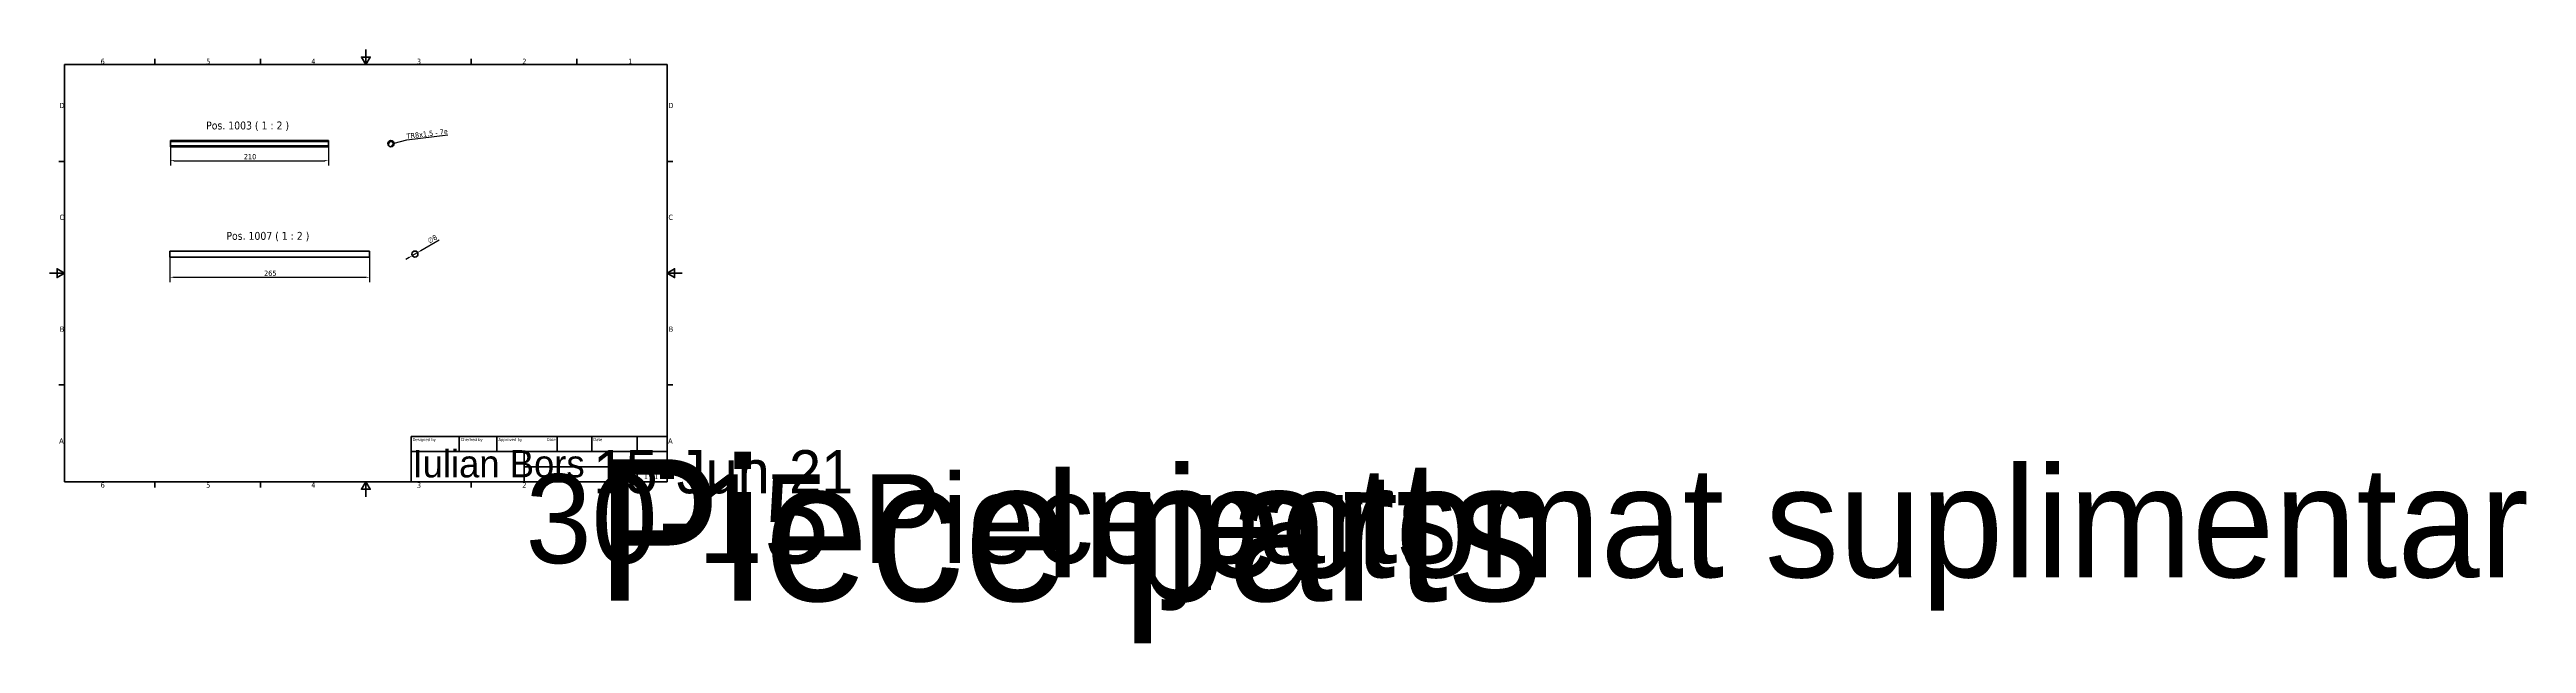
# Model space of a CAD drawing. Header units: millimetres. Extents: x 0 to 3289, y -195 to 594.
import ezdxf
from ezdxf.enums import TextEntityAlignment as Align

# ---------------------------------------------------------------- set-up
doc = ezdxf.new("R2018")
doc.units = ezdxf.units.MM
doc.header["$LTSCALE"] = 2
for name, color, linetype, lineweight in [('Border (ISO)', 7, 'Continuous', 70), ('Dimension (ISO)', 7, 'Continuous', 25), ('Symbol (ISO)', 7, 'Continuous', 25), ('Title (ISO)', 7, 'Continuous', 50), ('Visible (ISO)', 7, 'Continuous', 50), ('Visible Narrow (ISO)', 7, 'Continuous', 35)]:
    doc.layers.add(name, color=color, linetype=linetype, lineweight=lineweight)
doc.styles.add('Label Text (ISO)', font='tahoma.ttf')
doc.styles.add('Note Text (ISO)', font='tahoma.ttf')
doc.styles.get("Standard").update_dxf_attribs({"font": 'tahoma.ttf'})
doc.styles.add('Text Style41', font='tahoma.ttf')
doc.dimstyles.new('Default (ISO)', dxfattribs={"dimscale": 2, "dimtxt": 3.5, "dimasz": 2.5, "dimexe": 3.175, "dimexo": 0, "dimgap": 0.762, "dimtad": 1, "dimrnd": 1e-08, "dimzin": 0, "dimtxsty": 'Note Text (ISO)', "dimcen": 0.09, "dimdle": 10, "dimclrd": 256, "dimclre": 256, "dimclrt": 256, "dimazin": 0, "dimtfac": 1.001486, "dimtmove": 0, "dimatfit": 3, "dimfxl": 1, "dimtolj": 1, "dimtzin": 0, "dimlwd": -1, "dimlwe": -1, "dimarcsym": 0})
doc.dimstyles.new('Default (ISO)$7', dxfattribs={"dimscale": 2, "dimtxt": 3.5, "dimasz": 2.5, "dimexe": 3.175, "dimexo": 0, "dimgap": 0.762, "dimtad": 1, "dimrnd": 1e-08, "dimzin": 0, "dimtxsty": 'Note Text (ISO)', "dimcen": 0.09, "dimdle": 10, "dimclrd": 256, "dimclre": 256, "dimclrt": 256, "dimazin": 0, "dimtfac": 1.001486, "dimtmove": 0, "dimatfit": 3, "dimfxl": 1, "dimtolj": 1, "dimtzin": 0, "dimlwd": -1, "dimlwe": -1, "dimarcsym": 0})

# ---------------------------------------------------------------- blocks, each defined once
blk = doc.blocks.new('Borders Default Border')
at = {"layer": 'Border (ISO)'}
for p, q in [((70, 287), (70, 290.9)), ((140, 287), (140, 290.9)), ((280, 287), (280, 290.9)), ((350, 287), (350, 290.9)), ((10, 222.7), (6.1, 222.7)), ((410, 222.7), (413.9, 222.7)), ((10, 74.3), (6.1, 74.3)), ((410, 74.3), (413.9, 74.3)), ((70, 10), (70, 6.1)), ((140, 10), (140, 6.1)), ((280, 10), (280, 6.1)), ((350, 10), (350, 6.1))]:
    blk.add_line(p, q, dxfattribs=at)
at = {"layer": 'Border (ISO)', "flags": 128}
for points in [[(210, 297), (210, 287), (207.1, 292), (212.9, 292), (210, 287)], [(10, 10), (10, 287), (410, 287), (410, 10), (10, 10)], [(0, 148.5), (10, 148.5), (5, 151.4), (5, 145.6), (10, 148.5)], [(420, 148.5), (410, 148.5), (415, 151.4), (415, 145.6), (410, 148.5)], [(210, 0), (210, 10), (207.1, 5), (212.9, 5), (210, 10)]]:
    blk.add_lwpolyline(points, dxfattribs=at)
at = {"layer": 'Border (ISO)', "char_height": 3.5, "attachment_point": 7, "style": 'Note Text (ISO)'}
for s, insert in [('6', (33.9, 287.3)), ('5', (104, 287.3)), ('4', (173.8, 287.4)), ('3', (243.9, 287.3)), ('2', (313.9, 287.4)), ('1', (384.2, 287.4)), ('D', (6.6, 258.1)), ('D', (410.9, 258.1)), ('C', (6.6, 183.8)), ('C', (410.9, 183.8)), ('B', (6.8, 109.6)), ('B', (411.1, 109.6)), ('A', (6.4, 35.4)), ('A', (410.7, 35.4)), ('6', (33.9, 6)), ('5', (104, 6)), ('4', (173.8, 6.1)), ('3', (243.9, 6)), ('2', (313.9, 6.1)), ('1', (384.2, 6.1))]:
    blk.add_mtext(s, dxfattribs=dict(at, insert=insert))
blk = doc.blocks.new('Title Blocks I.A.B')
at = {"layer": 'Title (ISO)'}
for p, q in [((270.1, 130), (100.1, 130)), ((100.1, 130), (100.1, 100)), ((100.1, 120), (270.1, 120)), ((132.1, 120), (132.1, 130)), ((157.1, 120), (157.1, 130)), ((175.1, 120), (175.1, 100)), ((197.1, 120), (197.1, 130)), ((220.1, 120), (220.1, 130)), ((250.1, 120), (250.1, 130)), ((270.1, 100), (270.1, 130)), ((100.1, 100), (270.1, 100)), ((270.1, 110), (175.1, 110)), ((235.1, 100), (235.1, 110)), ((250.1, 100), (250.1, 110))]:
    blk.add_line(p, q, dxfattribs=at)
at = {"layer": 'Title (ISO)', "style": 'Text Style41'}
for s, p in [('Designed by', (101.1, 129)), ('Checked by', (133.1, 129)), ('Approved by', (158.1, 129)), ('Date', (221.1, 129))]:
    blk.add_text(s, height=2, dxfattribs=at).set_placement(p, align=Align.TOP_LEFT)
blk.add_text('Date', height=2, dxfattribs=at).set_placement((196.1, 129), align=Align.TOP_RIGHT)
for s, p in [('Edition', (242.6, 109)), ('Sheet', (260.1, 109))]:
    blk.add_text(s, height=2, dxfattribs=at).set_placement(p, align=Align.TOP_CENTER)
at = {"layer": 'Title (ISO)', "style": 'Note Text (ISO)'}
blk.add_text('1 / 1 ', height=3.5, dxfattribs=at).set_placement((260.1, 103.5), align=Align.MIDDLE_CENTER)
at = {"layer": 'Title (ISO)', "lineweight": 30, "flags": 104}
for tag, p in [('AUTHOR', (101.1, 121)), ('CHECKED_BY', (133.1, 121)), ('ENG_APPROVED_BY', (158.1, 121)), ('CREATION_DATE', (221.1, 121))]:
    blk.add_attdef(tag, text='', height=2.5, dxfattribs=at).set_placement(p, align=Align.BOTTOM_LEFT)
blk.add_attdef('ENG_APPROVAL_DATE', text='', height=2.5, dxfattribs=at).set_placement((196.1, 121), align=Align.BOTTOM_RIGHT)
for tag, p in [('TITLE', (222.6, 115)), ('REVISION_NUMBER', (242.6, 103.5)), ('COMPANY', (137.4, 110))]:
    blk.add_attdef(tag, text='', height=3.5, dxfattribs=at).set_placement(p, align=Align.MIDDLE_CENTER)
blk.add_attdef('PART_NUMBER', text='', height=3.5, dxfattribs=at).set_placement((176.1, 105), align=Align.MIDDLE_LEFT)
blk = doc.blocks.new('*D6')
at = {"layer": 'Defpoints', "color": 0, "transparency": 16777216}
for p in [(160.4, 465), (370.4, 465), (370.4, 446.4)]:
    blk.add_point(p, dxfattribs=at)
at = {"layer": 'Dimension (ISO)', "transparency": 16777216}
for p, q in [((160.4, 465), (160.4, 440.1)), ((370.4, 465), (370.4, 440.1)), ((165.4, 446.4), (365.4, 446.4))]:
    blk.add_line(p, q, dxfattribs=at)
for points in [[(165.4, 447.3), (165.4, 445.6), (160.4, 446.4)], [(365.4, 447.3), (365.4, 445.6), (370.4, 446.4)]]:
    blk.add_solid(points, dxfattribs=at)
at = {"layer": 'Dimension (ISO)', "transparency": 16777216, "insert": (258, 455.2), "char_height": 7, "attachment_point": 1, "style": 'Note Text (ISO)'}
blk.add_mtext('\\A1;210', dxfattribs=at)
blk = doc.blocks.new('*D7')
at = {"layer": 'Defpoints', "color": 0, "transparency": 16777216}
for p in [(159.8, 318.4), (424.8, 318.4), (424.8, 291.6)]:
    blk.add_point(p, dxfattribs=at)
at = {"layer": 'Dimension (ISO)', "transparency": 16777216}
for p, q in [((159.8, 318.4), (159.8, 285.2)), ((424.8, 318.4), (424.8, 285.2)), ((164.8, 291.6), (419.8, 291.6))]:
    blk.add_line(p, q, dxfattribs=at)
for points in [[(164.8, 292.4), (164.8, 290.8), (159.8, 291.6)], [(419.8, 292.4), (419.8, 290.8), (424.8, 291.6)]]:
    blk.add_solid(points, dxfattribs=at)
at = {"layer": 'Dimension (ISO)', "transparency": 16777216, "insert": (284.9, 300.4), "char_height": 7, "attachment_point": 1, "style": 'Note Text (ISO)'}
blk.add_mtext('\\A1;265', dxfattribs=at)
blk = doc.blocks.new('*D8')
at = {"layer": 'Defpoints', "color": 0, "transparency": 16777216}
for p in [(481.7, 320.4), (488.6, 324.4)]:
    blk.add_point(p, dxfattribs=at)
at = {"layer": 'Dimension (ISO)', "transparency": 16777216}
for p, q in [((492.9, 327), (517.3, 341.3)), ((477.4, 317.8), (473.1, 315.3)), ((481.7, 320.4), (488.6, 324.4))]:
    blk.add_line(p, q, dxfattribs=at)
for points in [[(477, 318.5), (477.8, 317.1), (481.7, 320.4)], [(492.5, 327.7), (493.3, 326.2), (488.6, 324.4)]]:
    blk.add_solid(points, dxfattribs=at)
at = {"layer": 'Dimension (ISO)', "transparency": 16777216, "insert": (500.9, 342.2), "char_height": 7, "attachment_point": 1, "rotation": 30.5488, "style": 'Note Text (ISO)'}
blk.add_mtext('\\A1;∅8', dxfattribs=at)

msp = doc.modelspace()

# ---------------------------------------------------------------- linework, layer by layer
at = {"layer": 'Visible (ISO)'}
for p, q in [((160.4, 465), (160.4, 473)), ((160.4, 473), (370.4, 473)), ((160.4, 465), (370.4, 465)), ((370.4, 465), (370.4, 473)), ((159.8, 318.4), (159.8, 326.4)), ((159.8, 326.4), (424.8, 326.4)), ((159.8, 318.4), (424.8, 318.4)), ((424.8, 318.4), (424.8, 326.4))]:
    msp.add_line(p, q, dxfattribs=at)
for centre in [(453.4, 469), (485.2, 322.4)]:
    msp.add_circle(centre, 4, dxfattribs=at)
at = {"layer": 'Visible Narrow (ISO)'}
for p, q in [((370.4, 472), (160.4, 472)), ((160.4, 466), (370.4, 466))]:
    msp.add_line(p, q, dxfattribs=at)
msp.add_arc((453.4, 469), 3.04, 280, 190, dxfattribs=at)

# ---------------------------------------------------------------- block references
at = {"xscale": 2, "yscale": 2, "zscale": 2}
msp.add_blockref('Borders Default Border', (0, 0), dxfattribs=at)
ref = msp.add_blockref('Title Blocks I.A.B', (279.9, -180), dxfattribs=dict(xscale=2, yscale=2, zscale=2))
lines = msp.add_mtext('Piece parts', dxfattribs={"layer": 'Title (ISO)', "insert": (725, 50), "char_height": 188, "attachment_point": 1})
ref.add_attrib('TITLE', '', (725, 50), dxfattribs={"flags": 104}).embed_mtext(lines)
lines = msp.add_mtext('30-15 Piece parts', dxfattribs={"layer": 'Title (ISO)', "insert": (632, 30), "char_height": 118, "attachment_point": 1})
ref.add_attrib('PART_NUMBER', '', (632, 30), dxfattribs={"flags": 104}).embed_mtext(lines)
lines = msp.add_mtext('              Injectomat suplimentar                                                             ', dxfattribs={"layer": 'Title (ISO)', "insert": (554.7, 39.9), "char_height": 146.756, "attachment_point": 1})
ref.add_attrib('COMPANY', '', (554.7, 39.9), dxfattribs={"flags": 104}).embed_mtext(lines)
lines = msp.add_mtext('Iulian Bors', dxfattribs={"layer": 'Title (ISO)', "insert": (482, 62), "char_height": 36.169, "attachment_point": 1})
ref.add_attrib('AUTHOR', '', (482, 62), dxfattribs={"flags": 104}).embed_mtext(lines)
lines = msp.add_mtext('15-Jun-21', dxfattribs={"layer": 'Title (ISO)', "insert": (722, 62), "char_height": 57.33, "attachment_point": 1})
ref.add_attrib('CREATION_DATE', '', (722, 62), dxfattribs={"flags": 104}).embed_mtext(lines)

# ---------------------------------------------------------------- texts
at = {"layer": 'Symbol (ISO)', "char_height": 10.5, "attachment_point": 7, "style": 'Label Text (ISO)'}
for s, insert in [('Pos. 1003 ( 1 : 2 )', (207.9, 486)), ('Pos. 1007 ( 1 : 2 )', (234.8, 339.4))]:
    msp.add_mtext(s, dxfattribs=dict(at, insert=insert))
at = {"layer": 'Symbol (ISO)', "insert": (474.5, 475.1), "char_height": 7, "width": 55.408, "attachment_point": 7, "rotation": 7.0761, "style": 'Note Text (ISO)'}
msp.add_mtext('TR8x1.5 - 7e', dxfattribs=at)

# ---------------------------------------------------------------- dimensions: what is measured, and where the dimension line sits
at = {"layer": 'Dimension (ISO)'}
for base, p1, p2, picture, middle in [((370.4, 446.4), (160.4, 465), (370.4, 465), '*D6', (265.4, 446.4)), ((424.8, 291.6), (159.8, 318.4), (424.8, 318.4), '*D7', (292.3, 291.6))]:
    dim = msp.add_linear_dim(base=base, p1=p1, p2=p2, angle=180, dimstyle='Default (ISO)', override={"dimgap": 0.762, "dimdec": 0, "dimtol": 0, "dimlim": 0, "dimtp": 0, "dimtm": 0, "dimtdec": 2, "dimtofl": 0, "dimatfit": 1}, dxfattribs=at)
    dim.commit()
    dim.dimension.update_dxf_attribs({"geometry": picture, "text_midpoint": middle, "dimtype": 160})
dim = msp.add_diameter_dim_2p(p1=(481.7, 320.4), p2=(488.6, 324.4), dimstyle='Default (ISO)', override={"dimgap": 0.762, "dimdec": 0, "dimlfac": 1, "dimtol": 0, "dimlim": 0, "dimtp": 0, "dimtm": 0, "dimtdec": 2, "dimatfit": 2}, dxfattribs=at)
dim.commit()
dim.dimension.update_dxf_attribs({"geometry": '*D8', "text_midpoint": (510.7, 337.5), "dimtype": 163})

# ---------------------------------------------------------------- leaders
at = {"layer": 'Symbol (ISO)', "annotation_type": 0, "has_hookline": 1, "hookline_direction": 0, "text_width": 54.6, "horizontal_direction": (0.992383, 0.123188, 0)}
msp.add_leader([(457.4, 469.5), (474.6, 474)], dimstyle='Default (ISO)$7', override={"dimgap": 0, "dimtad": 1}, dxfattribs=at)

doc.saveas('drawing.dxf')
